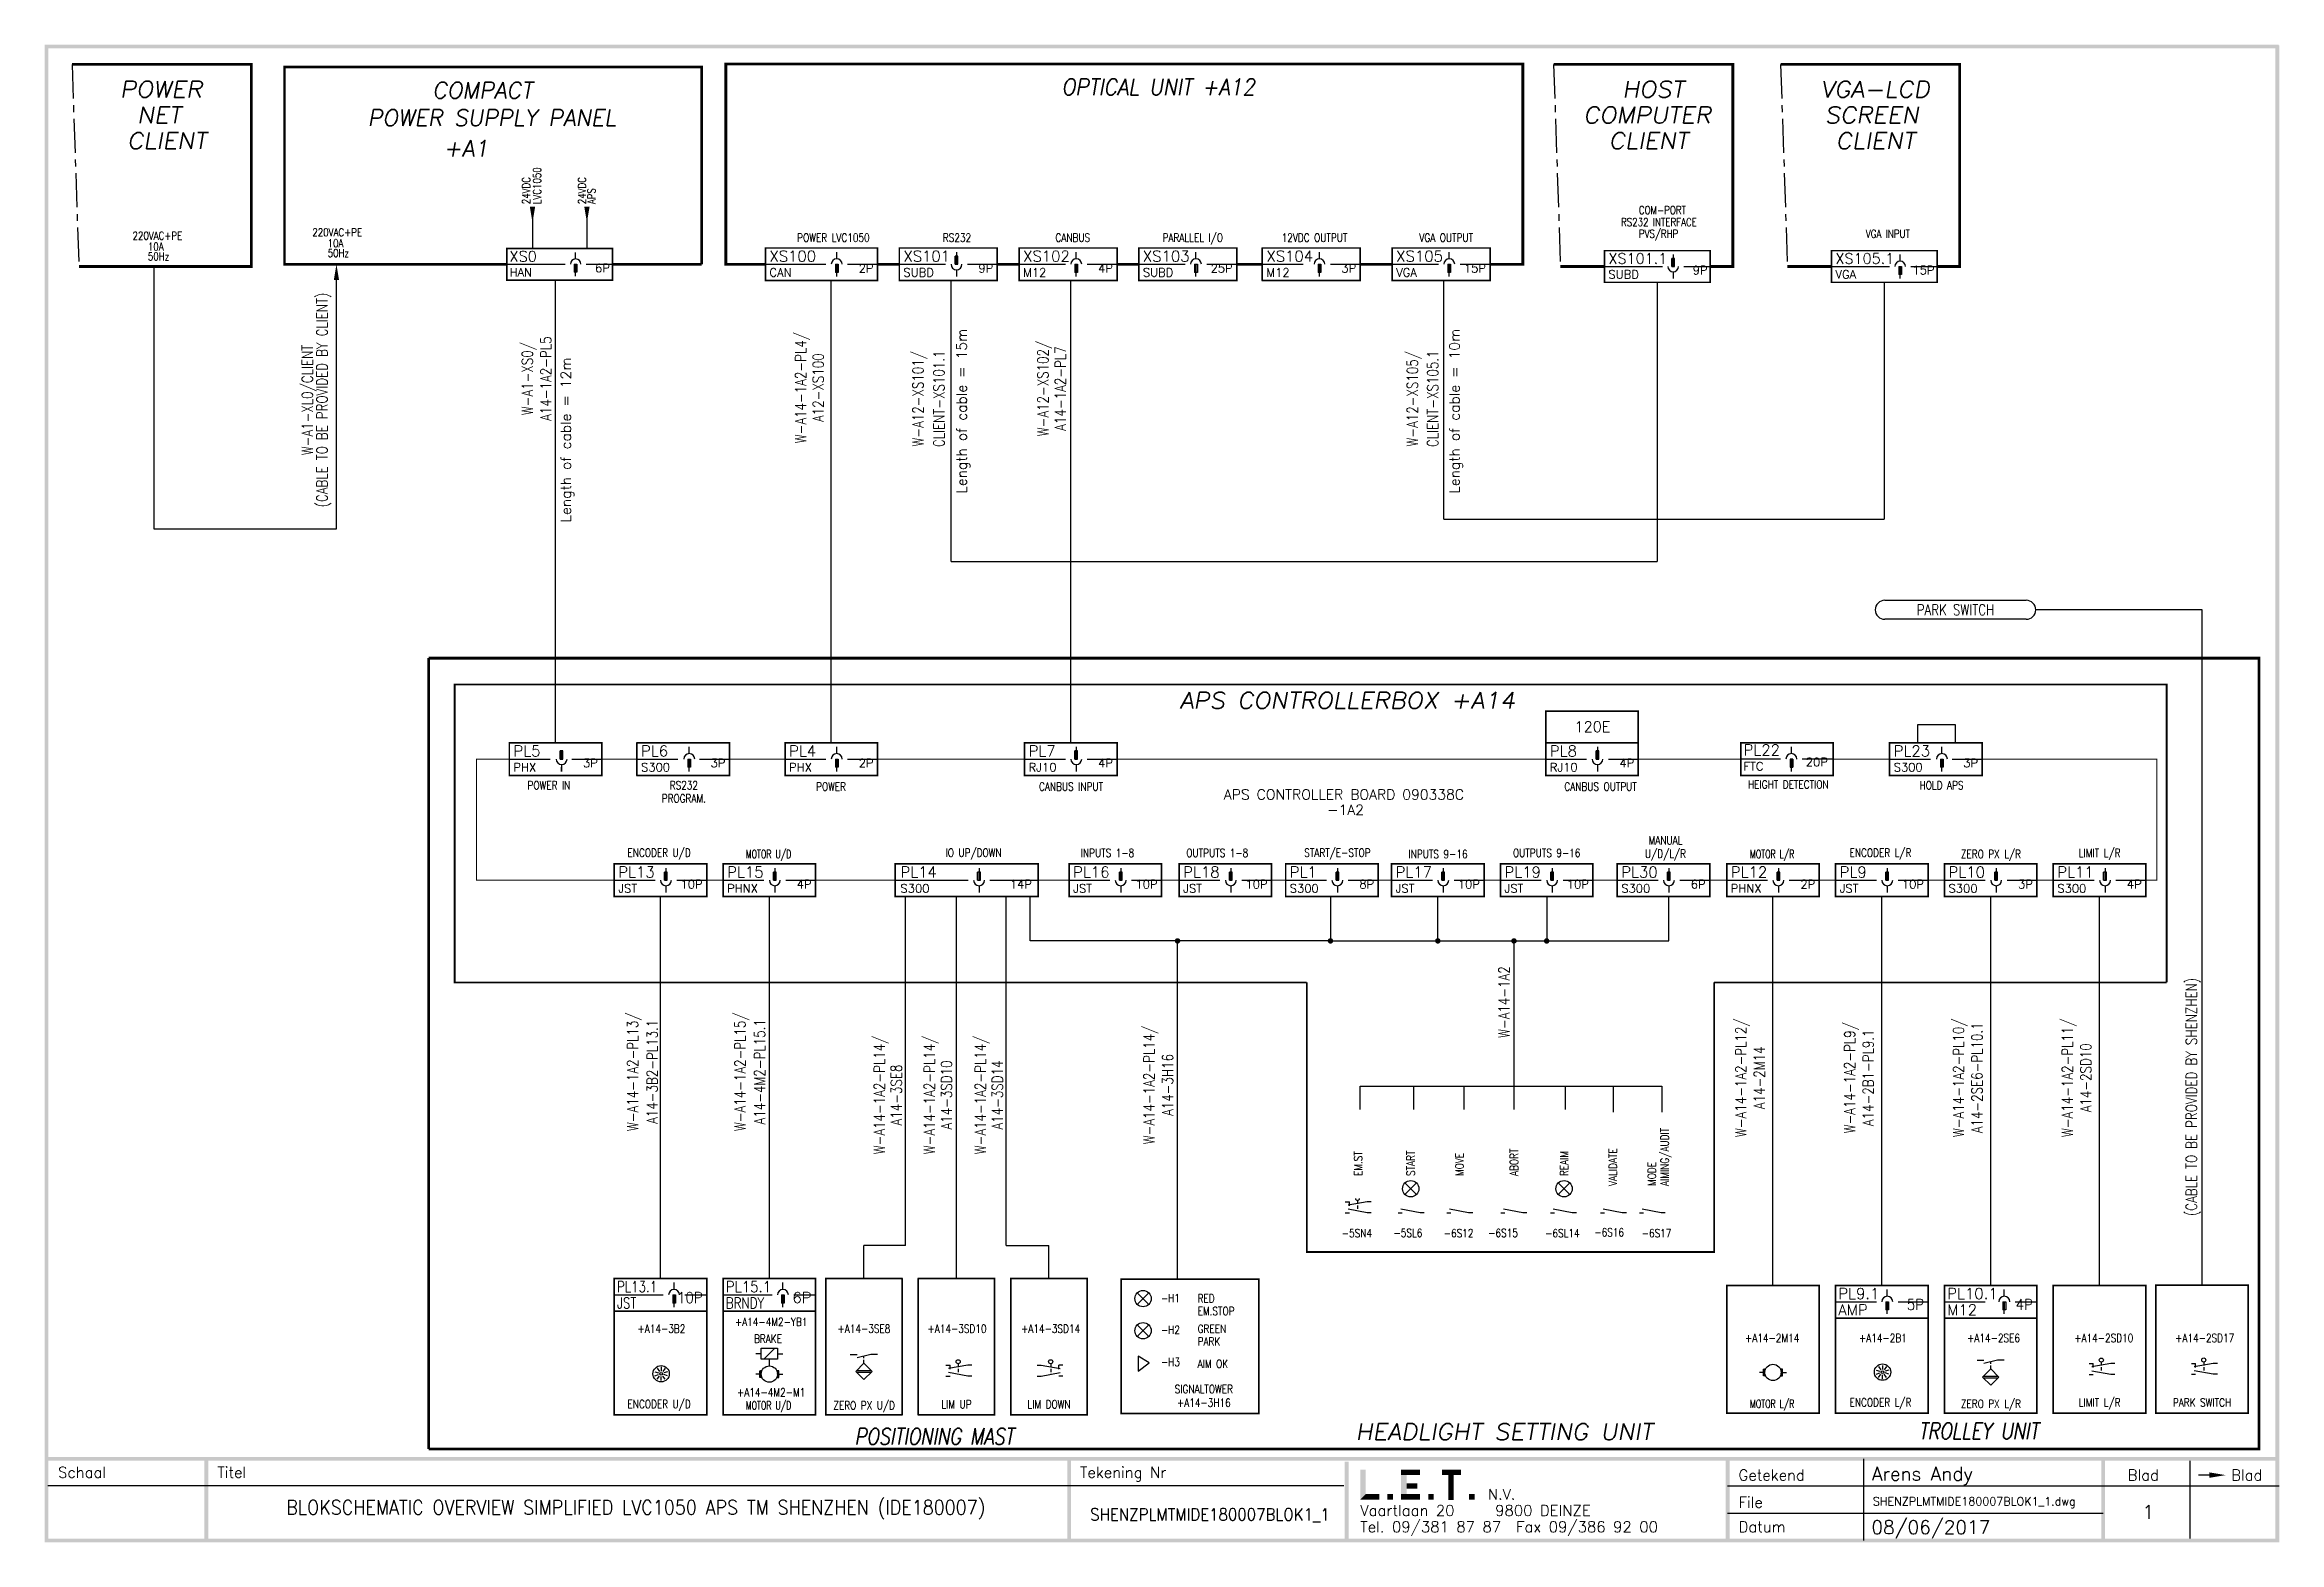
# Model space of a CAD drawing. Extents: x 0 to 411, y 0 to 275.
import ezdxf
from ezdxf.enums import TextEntityAlignment as Align

# ---------------------------------------------------------------- set-up
doc = ezdxf.new("R2010")
doc.units = 0
doc.header["$LTSCALE"] = 5
doc.header["$MEASUREMENT"] = 0
for name, pattern in [('CENTER', [2, 1.25, -0.25, 0.25, -0.25]), ('HIDDEN', [0.375, 0.25, -0.125]), ('HIDDEN2', [0.1875, 0.125, -0.0625])]:
    doc.linetypes.add(name, pattern=pattern)
doc.layers.get('0').update_dxf_attribs({"linetype": 'CONTINUOUS'})
for name, color, linetype in [('ASLIJN', 7, 'CENTER'), ('CONNECTORS', 1, 'CONTINUOUS'), ('KABELS', 5, 'CONTINUOUS'), ('SCHEMA', 7, 'CONTINUOUS'), ('STREEPL1', 7, 'HIDDEN2'), ('STREEPLIJN', 3, 'HIDDEN'), ('TEXT', 112, 'CONTINUOUS')]:
    doc.layers.add(name, color=color, linetype=linetype)
doc.styles.get("Standard").update_dxf_attribs({"font": 'simplex.shx'})

msp = doc.modelspace()

# ---------------------------------------------------------------- texts
for s, height, p in [('Schaal', 2, (2.45, 11.85)), ('Titel', 2, (31.7, 11.85)), ('Tekening Nr', 2, (190.2, 11.85)), ('Getekend', 2, (311.19, 11.35)), ('Arens Andy', 2.5, (335.68, 11.34)), ('Blad', 2, (382.69, 11.35)), ('Blad', 2, (401.69, 11.35)), ('File', 2, (311.19, 6.35)), ('Vaartlaan 20    9800 DEINZE', 2, (241.69, 4.85)), ('Tel. 09/381 87 87  Fax 09/386 92 00', 2, (241.69, 1.85)), ('Datum', 2, (311.19, 1.85))]:
    msp.add_text(s, height=height).set_placement(p)
at = {"width": 0.9}
for s, height, p in [('BLOKSCHEMATIC OVERVIEW SIMPLIFIED LVC1050 APS TM SHENZHEN (IDE180007)', 2.618, (108.59, 5.12)), ('SHENZPLMTMIDE180007BLOK1_1', 2.2384, (214.09, 4))]:
    msp.add_text(s, height=height, dxfattribs=at).set_placement(p, align=Align.CENTER)
msp.add_text('N.V.', height=1.944).set_placement((265.19, 7.85), (270.19, 7.85), align=Align.ALIGNED)
at = {"layer": 'CONNECTORS'}
for s, height, p in [('XS0', 1.941, (85.41, 235.33)), ('XS100', 2, (133.15, 235.34)), ('XS101', 2, (157.76, 235.34)), ('XS102', 2, (179.76, 235.34)), ('XS103', 2, (201.76, 235.34)), ('XS104', 2, (224.45, 235.34)), ('XS105', 2, (248.3, 235.34)), ('XS101.1', 1.941, (287.29, 234.93)), ('XS105.1', 1.941, (328.99, 234.93)), ('120E', 1.941, (281.07, 148.9)), ('PL5', 2, (86.11, 144.42)), ('PL6', 2, (109.56, 144.42)), ('PL4', 2, (136.76, 144.42)), ('PL7', 2, (180.76, 144.42)), ('PL8', 2, (276.52, 144.42)), ('PL22', 2, (312.11, 144.6)), ('PL23', 2, (339.7, 144.42)), ('PL13', 2, (105.38, 122.16)), ('PL15', 2, (125.38, 122.16)), ('PL14', 2, (157.22, 122.16)), ('PL16', 2, (188.94, 122.16)), ('PL18', 2, (209.16, 122.16)), ('PL1', 2, (228.74, 122.16)), ('PL17', 2, (248.19, 122.16)), ('PL19', 2, (268.19, 122.16)), ('PL30', 2, (289.65, 122.16)), ('PL12', 2, (309.77, 122.16)), ('PL9', 2, (329.77, 122.16)), ('PL10', 2, (349.77, 122.16)), ('PL11', 2, (369.77, 122.16)), ('PL9.1', 2, (329.52, 44.71)), ('PL10.1', 2, (349.52, 44.71))]:
    msp.add_text(s, height=height, dxfattribs=at).set_placement(p)
for s, width, p in [('PL13.1', 0.8, (105.13, 45.97)), ('PL15.1', 0.9, (125.13, 45.97))]:
    msp.add_text(s, height=2, dxfattribs=dict(at, width=width)).set_placement(p)
at = {"layer": 'KABELS', "width": 0.8}
for s, p in [('(CABLE TO BE PROVIDED BY CLIENT)', (51.08, 209.9)), ('W-A14-1A2-PL4/', (139.02, 212.17)), ('W-A1-XL0/CLIENT', (48.39, 209.9)), ('W-A1-XS0/', (88.8, 213.83)), ('A14-1A2-PL5', (92.07, 213.83)), ('A12-XS100', (142.1, 212.17)), ('W-A12-XS101/', (160.57, 210.13)), ('CLIENT-XS101.1', (164.28, 210.13)), ('W-A12-XS102/', (183.53, 212.01)), ('A14-1A2-PL7', (186.6, 212.01)), ('W-A12-XS105/', (251.42, 210.13)), ('CLIENT-XS105.1', (255.01, 210.13)), ('W-A14-1A2', (268.1, 99.26)), ('(CABLE TO BE PROVIDED BY SHENZHEN)', (394.54, 81.83)), ('W-A14-1A2-PL13/', (108.14, 86.46)), ('A14-3B2-PL13.1', (111.59, 86.46)), ('W-A14-1A2-PL15/', (127.89, 86.46)), ('A14-4M2-PL15.1', (131.34, 86.46)), ('W-A14-1A2-PL14/', (203.03, 84.04)), ('W-A14-1A2-PL12/', (311.75, 85.36)), ('W-A14-1A2-PL9/', (331.75, 85.36)), ('W-A14-1A2-PL10/', (351.75, 85.36)), ('A14-2SE6-PL10.1', (355, 85.36)), ('W-A14-1A2-PL11/', (371.75, 85.36)), ('W-A14-1A2-PL14/', (153.47, 82.2)), ('W-A14-1A2-PL14/', (162.68, 82.2)), ('W-A14-1A2-PL14/', (172.03, 82.2)), ('A14-2M14', (315, 85.36)), ('A14-2B1-PL9.1', (335, 85.36)), ('A14-2SD10', (375, 85.36)), ('A14-3SE8', (156.47, 82.2)), ('A14-3SD10', (165.68, 82.2)), ('A14-3SD14', (175.03, 82.2)), ('A14-3H16', (206.32, 84.04))]:
    msp.add_text(s, height=2, rotation=90, dxfattribs=at).set_placement(p, align=Align.MIDDLE)
msp.add_text('PARK SWITCH', height=2, dxfattribs=at).set_placement((351.05, 171.36), align=Align.MIDDLE)
at = {"layer": 'SCHEMA', "oblique": 10}
for s, width, p in [('POWER', 1.1, (28.96, 265.52)), ('OPTICAL UNIT +A12', 0.9, (222.34, 265.95)), ('HOST', 1.1, (301.16, 265.52)), ('VGA-LCD', 1.1, (346.32, 265.52)), ('NET', 1.1, (25.06, 260.78)), ('COMPUTER', 1.1, (306.15, 260.78)), ('SCREEN', 1.1, (344.29, 260.78)), ('CLIENT', 1.1, (29.72, 256.04)), ('CLIENT', 1.1, (301.92, 256.04)), ('CLIENT', 1.1, (343.62, 256.04)), ('APS CONTROLLERBOX +A14', 1.1, (270.16, 153.21)), ('POSITIONING MAST', 0.8, (178.03, 17.95)), ('HEADLIGHT SETTING UNIT', 1.1, (295.44, 18.81)), ('TROLLEY UNIT', 0.8, (366.3, 18.97))]:
    msp.add_text(s, height=3, dxfattribs=dict(at, width=width)).set_placement(p, align=Align.RIGHT)
for s, p in [('COMPACT', (89.6, 265.33)), ('POWER SUPPLY PANEL', (104.99, 260.26)), ('+A1', (81.51, 254.64))]:
    msp.add_text(s, height=3, dxfattribs=at).set_placement(p, align=Align.RIGHT)
at = {"layer": 'SCHEMA', "width": 0.8}
for s, height, p in [('24VDC', 1.456, (89.18, 245.88)), ('LVC1050', 1.456, (91.18, 245.88)), ('24VDC', 1.456, (99.43, 245.88)), ('APS', 1.456, (101.18, 245.88)), ('AIMING/AUDIT', 1.5, (298.38, 65.47)), ('EM.ST', 1.5, (242.07, 67.3)), ('START', 1.5, (251.71, 67.3)), ('MOVE', 1.5, (260.67, 67.3)), ('ABORT', 1.5, (270.7, 67.3)), ('REAIM', 1.5, (279.89, 67.3)), ('VALIDATE', 1.5, (288.86, 65.47)), ('MODE', 1.5, (296, 65.47))]:
    msp.add_text(s, height=height, rotation=90, dxfattribs=at).set_placement(p)
for s, height, p in [('RS232 INTERFACE', 1.4556, (289.61, 241.87)), ('COM-PORT', 1.456, (292.88, 244.07)), ('220VAC+PE', 1.456, (16.13, 239.37)), ('10A', 1.456, (18.95, 237.37)), ('220VAC+PE', 1.456, (49.17, 239.99)), ('10A', 1.456, (51.98, 237.99)), ('PVS/RHP', 1.456, (292.88, 239.73)), ('VGA INPUT', 1.456, (334.58, 239.73)), ('50Hz', 1.456, (18.95, 235.57)), ('50Hz', 1.456, (51.98, 236.18)), ('RED', 1.5, (211.81, 44.07)), ('EM.STOP', 1.5, (211.81, 41.75)), ('GREEN', 1.5, (211.81, 38.48)), ('PARK', 1.5, (211.81, 36.16)), ('AIM OK', 1.5, (211.81, 32.05))]:
    msp.add_text(s, height=height, dxfattribs=at).set_placement(p)
for s, p in [('POWER LVC1050', (151.56, 238.99)), ('RS232', (170.2, 238.99)), ('CANBUS', (192.07, 238.99)), ('PARALLEL I/O', (216.48, 238.99)), ('12VDC OUTPUT', (239.33, 238.99)), ('VGA OUTPUT', (262.42, 238.99)), ('POWER IN', (96.57, 138.36)), ('RS232', (120.02, 138.36)), ('POWER', (147.22, 138.12)), ('CANBUS INPUT', (194.44, 138.12)), ('CANBUS OUTPUT', (292.5, 138.12)), ('HOLD APS', (352.52, 138.36)), ('PROGRAM.', (121.48, 135.95))]:
    msp.add_text(s, height=1.5, dxfattribs=at).set_placement(p, align=Align.RIGHT)
at = {"layer": 'SCHEMA'}
for s, width, p in [('HEIGHT DETECTION', 0.8, (320.34, 138.51)), ('ENCODER U/D', 0.8, (112.88, 125.97)), ('MOTOR U/D', 0.7, (132.98, 125.72)), ('IO UP/DOWN', 0.8, (170.65, 125.97)), ('INPUTS 1-8', 0.8, (195.24, 125.93)), ('OUTPUTS 1-8', 0.8, (215.42, 125.93)), ('START/E-STOP', 0.8, (237.49, 125.97)), ('OUTPUTS 9-16', 0.8, (275.94, 125.93)), ('U/D/L/R', 0.8, (297.77, 125.79)), ('MANUAL', 0.8, (297.77, 128.23)), ('MOTOR L/R', 0.7, (317.37, 125.72)), ('ENCODER L/R', 0.8, (337.27, 125.97)), ('ZERO PX L/R', 0.8, (357.56, 125.72)), ('LIMIT L/R', 0.8, (377.53, 125.93)), ('INPUTS 9-16', 0.8, (255.98, 125.72)), ('-5SN4', 0.8, (241.08, 56.05)), ('-5SL6', 0.8, (250.45, 56.1)), ('-6S12', 0.8, (259.76, 56.05)), ('-6S15', 0.8, (267.92, 56.1)), ('-6SL14', 0.8, (278.83, 56.05)), ('-6S16', 0.8, (287.42, 56.21)), ('-6S17', 0.8, (296.13, 56.05)), ('-H1', 0.8, (206.81, 44.12)), ('+A14-4M2-YB1', 0.8, (133.46, 39.75)), ('+A14-3B2', 0.8, (113.3, 38.5)), ('BRAKE', 0.8, (132.88, 36.66)), ('+A14-3SE8', 0.8, (150.5, 38.5)), ('+A14-3SD10', 0.8, (167.6, 38.5)), ('+A14-3SD14', 0.8, (184.8, 38.5)), ('-H2', 0.8, (206.81, 38.3)), ('+A14-2M14', 0.8, (317.37, 36.79)), ('+A14-2B1', 0.8, (337.71, 36.79)), ('+A14-2SE6', 0.8, (358.04, 36.79)), ('+A14-2SD10', 0.8, (378.29, 36.79)), ('+A14-2SD17', 0.8, (396.83, 36.79)), ('-H3', 0.8, (206.81, 32.37)), ('SIGNALTOWER', 0.8, (212.95, 27.41)), ('ENCODER U/D', 0.8, (112.88, 24.66)), ('+A14-4M2-M1', 0.8, (133.46, 26.8)), ('MOTOR U/D', 0.7, (132.98, 24.41)), ('ZERO PX U/D', 0.8, (150.54, 24.41)), ('LIM UP', 0.8, (167.51, 24.62)), ('LIM DOWN', 0.8, (184.51, 24.62)), ('+A14-3H16', 0.8, (212.95, 24.9)), ('MOTOR L/R', 0.7, (317.37, 24.71)), ('ENCODER L/R', 0.8, (337.27, 24.96)), ('ZERO PX L/R', 0.8, (357.56, 24.71)), ('LIMIT L/R', 0.8, (377.53, 24.93)), ('PARK SWITCH', 0.8, (396.34, 24.94))]:
    msp.add_text(s, height=1.5, dxfattribs=dict(at, width=width)).set_placement(p, align=Align.CENTER)
for s, p in [('APS CONTROLLER BOARD 090338C', (238.69, 136.47)), ('-1A2', (239, 133.66))]:
    msp.add_text(s, height=1.875, dxfattribs=at).set_placement(p, align=Align.CENTER)
msp.add_text('1', height=2.5, dxfattribs=at).set_placement((386.44, 5.59), align=Align.MIDDLE)
at = {"layer": 'TEXT'}
for s, height, p in [('HAN', 1.553, (85.41, 232.61)), ('CAN', 1.553, (133.15, 232.57)), ('SUBD', 1.553, (157.76, 232.57)), ('M12', 1.553, (179.76, 232.57)), ('SUBD', 1.553, (201.76, 232.57)), ('M12', 1.553, (224.45, 232.57)), ('VGA', 1.553, (248.3, 232.57)), ('SUBD', 1.553, (287.29, 232.21)), ('VGA', 1.553, (328.99, 232.21)), ('PHX', 1.553, (86.11, 141.65)), ('S300', 1.553, (109.56, 141.65)), ('PHX', 1.553, (136.76, 141.65)), ('RJ10', 1.553, (180.76, 141.65)), ('RJ10', 1.553, (276.52, 141.65)), ('FTC', 1.553, (312.11, 141.82)), ('S300', 1.553, (339.7, 141.65)), ('JST', 1.553, (105.38, 119.38)), ('PHNX', 1.553, (125.38, 119.38)), ('S300', 1.553, (157.22, 119.38)), ('JST', 1.553, (188.94, 119.38)), ('JST', 1.553, (209.16, 119.38)), ('S300', 1.553, (228.74, 119.38)), ('JST', 1.553, (248.19, 119.38)), ('JST', 1.553, (268.19, 119.38)), ('S300', 1.553, (289.65, 119.38)), ('PHNX', 1.553, (309.77, 119.38)), ('JST', 1.553, (329.77, 119.38)), ('S300', 1.553, (349.77, 119.38)), ('S300', 1.553, (369.77, 119.38)), ('AMP', 2, (329.52, 41.71)), ('M12', 2, (349.52, 41.71))]:
    msp.add_text(s, height=height, dxfattribs=at).set_placement(p)
for s, height, p in [('6P', 1.553, (103.84, 233.39)), ('2P', 1.553, (152.26, 233.34)), ('9P', 1.553, (174.26, 233.34)), ('4P', 1.553, (196.26, 233.34)), ('25P', 1.553, (218.26, 233.34)), ('3P', 1.553, (240.95, 233.34)), ('15P', 1.553, (264.8, 233.34)), ('9P', 1.553, (305.49, 232.99)), ('15P', 1.553, (347.19, 232.99)), ('3P', 1.553, (101.61, 142.42)), ('3P', 1.553, (125.06, 142.42)), ('2P', 1.553, (152.26, 142.42)), ('4P', 1.553, (196.26, 142.42)), ('4P', 1.553, (292.02, 142.42)), ('20P', 1.553, (327.61, 142.6)), ('3P', 1.553, (355.2, 142.42)), ('10P', 1.553, (120.88, 120.16)), ('4P', 1.553, (140.88, 120.16)), ('14P', 1.553, (181.37, 120.16)), ('10P', 1.553, (204.44, 120.16)), ('10P', 1.553, (224.66, 120.16)), ('8P', 1.553, (244.24, 120.16)), ('10P', 1.553, (263.69, 120.16)), ('10P', 1.553, (283.69, 120.16)), ('6P', 1.553, (305.15, 120.16)), ('2P', 1.553, (325.27, 120.16)), ('10P', 1.553, (345.27, 120.16)), ('3P', 1.553, (365.27, 120.16)), ('4P', 1.553, (385.27, 120.16)), ('6P', 2, (140.88, 43.97))]:
    msp.add_text(s, height=height, dxfattribs=at).set_placement(p, align=Align.RIGHT)
for s, p in [('Length of cable = 15m', (169.4, 192.69)), ('Length of cable = 10m', (259.94, 192.69)), ('Length of cable = 12m', (96.67, 187.41))]:
    msp.add_text(s, height=1.875, rotation=90, dxfattribs=at).set_placement(p)
at = {"layer": 'TEXT', "width": 0.9}
for s, p in [('10P', (120.88, 43.97)), ('5P', (345.27, 42.71)), ('4P', (365.27, 42.71))]:
    msp.add_text(s, height=2, dxfattribs=at).set_placement(p, align=Align.RIGHT)
at = {"layer": 'TEXT', "width": 0.8}
for s, p in [('JST', (105.13, 42.97)), ('BRNDY', (125.13, 42.97))]:
    msp.add_text(s, height=2, dxfattribs=at).set_placement(p)

# ---------------------------------------------------------------- blocks, each defined once
blk = doc.blocks.new('REVDATE')
at = {"color": 0, "flags": 8}
for tag, p in [('VANDENDRIESSCHE_R.', (1.51, 0.75)), ('FNAME', (1.76, -4)), ('REVDATE', (1.51, -8.75))]:
    blk.add_attdef(tag, p, '', height=2.5, dxfattribs=at)

# ---------------------------------------------------------------- hatches: boundary and pattern name
at = {"layer": 'SCHEMA'}
h = msp.add_hatch(dxfattribs=at)
h.set_pattern_fill('ANSI37', color=256, scale=0.5, style=0)
h.set_pattern_definition([(45, (158.629745, 53.157136), (-0.04419415, 0.04419415), []), (135, (158.629745, 53.157136), (-0.04419415, -0.04419415), [])])
h.paths.add_polyline_path([(134.88, 31.53), (134.49, 31.53, -0.107859), (134.63, 30.91, -0.107859), (134.49, 30.28), (134.88, 30.28)])
h.paths.add_polyline_path([(131.77, 30.28, -0.107859), (131.63, 30.91, -0.107859), (131.77, 31.53), (131.38, 31.53), (131.38, 30.28)])
h = msp.add_hatch(dxfattribs=at)
h.set_pattern_fill('ANSI37', color=256, scale=0.5, style=0)
h.set_pattern_definition([(45, (343.022537, 53.458695), (-0.04419415, 0.04419415), []), (135, (343.022537, 53.458695), (-0.04419415, -0.04419415), [])])
h.paths.add_polyline_path([(319.27, 31.83), (318.89, 31.83, -0.107859), (319.02, 31.21, -0.107859), (318.89, 30.58), (319.27, 30.58)])
h.paths.add_polyline_path([(316.16, 30.58, -0.107859), (316.02, 31.21, -0.107859), (316.16, 31.83), (315.77, 31.83), (315.77, 30.58)])

# ---------------------------------------------------------------- linework, layer by layer
for p, q in [((97.29, 234.85), (97.78, 234.85)), ((97.29, 234.85), (97.29, 233.39)), ((97.54, 235.82), (97.54, 237.03)), ((97.54, 234.85), (97.54, 233.39)), ((97.78, 234.85), (97.78, 233.39)), ((145.26, 234.84), (145.26, 233.34)), ((145.26, 234.84), (145.76, 234.84)), ((145.51, 235.84), (145.51, 237.09)), ((145.51, 234.84), (145.51, 233.34)), ((145.76, 234.84), (145.76, 233.34)), ((167.76, 236.34), (167.26, 236.34)), ((167.26, 234.84), (167.26, 236.34)), ((167.26, 234.84), (167.76, 234.84)), ((167.51, 237.09), (167.51, 236.34)), ((167.51, 234.84), (167.51, 236.34)), ((167.76, 234.84), (167.76, 236.34)), ((189.26, 234.84), (189.26, 233.34)), ((189.26, 234.84), (189.76, 234.84)), ((189.51, 235.84), (189.51, 237.09)), ((189.51, 234.84), (189.51, 233.34)), ((189.76, 234.84), (189.76, 233.34)), ((211.26, 234.84), (211.76, 234.84)), ((211.26, 234.84), (211.26, 233.34)), ((211.51, 235.84), (211.51, 237.09)), ((211.51, 234.84), (211.51, 233.34)), ((211.76, 234.84), (211.76, 233.34)), ((233.95, 234.84), (234.45, 234.84)), ((233.95, 234.84), (233.95, 233.34)), ((234.2, 235.84), (234.2, 237.09)), ((234.2, 234.84), (234.2, 233.34)), ((234.45, 234.84), (234.45, 233.34)), ((257.8, 234.84), (257.8, 233.34)), ((257.8, 234.84), (258.3, 234.84)), ((258.05, 235.84), (258.05, 237.09)), ((258.05, 234.84), (258.05, 233.34)), ((258.3, 234.84), (258.3, 233.34)), ((298.94, 234.44), (298.94, 235.9)), ((299.42, 235.9), (298.94, 235.9)), ((298.94, 234.44), (299.42, 234.44)), ((299.18, 236.62), (299.18, 235.9)), ((299.18, 234.44), (299.18, 235.9)), ((299.42, 234.44), (299.42, 235.9)), ((340.64, 234.44), (340.64, 232.99)), ((340.64, 234.44), (341.12, 234.44)), ((340.88, 235.41), (340.88, 236.62)), ((340.88, 234.44), (340.88, 232.99)), ((341.12, 234.44), (341.12, 232.99)), ((93.86, 146.92), (93.86, 231.93)), ((97.78, 233.39), (97.29, 233.39)), ((97.54, 232.66), (97.54, 233.39)), ((145.76, 233.34), (145.26, 233.34)), ((145.51, 232.59), (145.51, 233.34)), ((167.51, 233.84), (167.51, 232.59)), ((189.76, 233.34), (189.26, 233.34)), ((189.51, 232.59), (189.51, 233.34)), ((211.76, 233.34), (211.26, 233.34)), ((211.51, 232.59), (211.51, 233.34)), ((234.45, 233.34), (233.95, 233.34)), ((234.2, 232.59), (234.2, 233.34)), ((258.3, 233.34), (257.8, 233.34)), ((258.05, 232.59), (258.05, 233.34)), ((296.27, 231.53), (296.27, 180.25)), ((299.18, 233.47), (299.18, 232.26)), ((337.97, 231.53), (337.97, 187.99)), ((341.12, 232.99), (340.64, 232.99)), ((340.88, 232.26), (340.88, 232.99)), ((94.71, 143.92), (94.71, 145.42)), ((95.21, 145.42), (94.71, 145.42)), ((94.71, 143.92), (95.21, 143.92)), ((94.96, 143.92), (94.96, 145.42)), ((95.21, 143.92), (95.21, 145.42)), ((118.16, 143.92), (118.16, 142.42)), ((118.16, 143.92), (118.66, 143.92)), ((118.41, 144.92), (118.41, 146.17)), ((118.41, 143.92), (118.41, 142.42)), ((118.66, 143.92), (118.66, 142.42)), ((145.26, 143.92), (145.26, 142.42)), ((145.26, 143.92), (145.76, 143.92)), ((145.51, 144.92), (145.51, 146.17)), ((145.51, 143.92), (145.51, 142.42)), ((145.76, 143.92), (145.76, 142.42)), ((189.76, 145.42), (189.26, 145.42)), ((189.26, 143.92), (189.26, 145.42)), ((189.26, 143.92), (189.76, 143.92)), ((189.51, 146.17), (189.51, 145.42)), ((189.51, 143.92), (189.51, 145.42)), ((189.76, 143.92), (189.76, 145.42)), ((285.52, 145.42), (285.02, 145.42)), ((285.02, 143.92), (285.02, 145.42)), ((285.02, 143.92), (285.52, 143.92)), ((285.27, 146.17), (285.27, 145.42)), ((285.27, 143.92), (285.27, 145.42)), ((285.52, 143.92), (285.52, 145.42)), ((320.65, 143.92), (320.65, 142.42)), ((321.15, 143.92), (320.65, 143.92)), ((320.9, 144.92), (320.9, 146.17)), ((320.9, 143.92), (320.9, 142.42)), ((321.15, 143.92), (321.15, 142.42)), ((348.3, 143.92), (348.3, 142.42)), ((348.3, 143.92), (348.8, 143.92)), ((348.55, 144.92), (348.55, 146.17)), ((348.55, 143.92), (348.55, 142.42)), ((348.8, 143.92), (348.8, 142.42)), ((94.96, 142.92), (94.96, 141.67)), ((94.96, 141.67), (94.96, 142.42)), ((118.66, 142.42), (118.16, 142.42)), ((118.41, 141.67), (118.41, 142.42)), ((145.76, 142.42), (145.26, 142.42)), ((145.51, 141.67), (145.51, 142.42)), ((189.51, 142.92), (189.51, 141.67)), ((285.27, 142.92), (285.27, 141.67)), ((320.65, 142.42), (321.15, 142.42)), ((320.9, 141.67), (320.9, 142.42)), ((348.8, 142.42), (348.3, 142.42)), ((348.55, 141.67), (348.55, 142.42)), ((114.13, 123.91), (114.13, 123.16)), ((134.13, 123.91), (134.13, 123.16)), ((171.65, 123.91), (171.65, 123.16)), ((197.69, 123.91), (197.69, 123.16)), ((217.91, 123.91), (217.91, 123.16)), ((237.49, 123.91), (237.49, 123.16)), ((256.94, 123.91), (256.94, 123.16)), ((276.94, 123.91), (276.94, 123.16)), ((298.4, 123.91), (298.4, 123.16)), ((318.52, 123.91), (318.52, 123.16)), ((338.52, 123.91), (338.52, 123.16)), ((358.52, 123.91), (358.52, 123.16)), ((378.52, 123.91), (378.52, 123.16)), ((113.88, 121.66), (113.88, 123.16)), ((114.38, 123.16), (113.88, 123.16)), ((113.88, 121.66), (114.38, 121.66)), ((114.13, 121.66), (114.13, 123.16)), ((114.13, 120.66), (114.13, 119.41)), ((114.38, 121.66), (114.38, 123.16)), ((133.88, 121.66), (133.88, 123.16)), ((134.38, 123.16), (133.88, 123.16)), ((133.88, 121.66), (134.38, 121.66)), ((134.13, 121.66), (134.13, 123.16)), ((134.13, 120.66), (134.13, 119.41)), ((134.38, 121.66), (134.38, 123.16)), ((171.4, 121.66), (171.4, 123.16)), ((171.9, 123.16), (171.4, 123.16)), ((171.4, 121.66), (171.9, 121.66)), ((171.65, 121.66), (171.65, 123.16)), ((171.65, 120.66), (171.65, 119.41)), ((171.9, 121.66), (171.9, 123.16)), ((197.94, 123.16), (197.44, 123.16)), ((197.44, 121.66), (197.44, 123.16)), ((197.44, 121.66), (197.94, 121.66)), ((197.69, 121.66), (197.69, 123.16)), ((197.69, 120.66), (197.69, 119.41)), ((197.94, 121.66), (197.94, 123.16)), ((217.66, 121.66), (217.66, 123.16)), ((218.16, 123.16), (217.66, 123.16)), ((217.66, 121.66), (218.16, 121.66)), ((217.91, 121.66), (217.91, 123.16)), ((217.91, 120.66), (217.91, 119.41)), ((218.16, 121.66), (218.16, 123.16)), ((237.74, 123.16), (237.24, 123.16)), ((237.24, 121.66), (237.24, 123.16)), ((237.24, 121.66), (237.74, 121.66)), ((237.49, 121.66), (237.49, 123.16)), ((237.49, 120.66), (237.49, 119.41)), ((237.74, 121.66), (237.74, 123.16)), ((256.69, 121.66), (256.69, 123.16)), ((257.19, 123.16), (256.69, 123.16)), ((256.69, 121.66), (257.19, 121.66)), ((256.94, 121.66), (256.94, 123.16)), ((256.94, 120.66), (256.94, 119.41)), ((257.19, 121.66), (257.19, 123.16)), ((276.69, 121.66), (276.69, 123.16)), ((277.19, 123.16), (276.69, 123.16)), ((276.69, 121.66), (277.19, 121.66)), ((276.94, 121.66), (276.94, 123.16)), ((276.94, 120.66), (276.94, 119.41)), ((277.19, 121.66), (277.19, 123.16)), ((298.15, 121.66), (298.15, 123.16)), ((298.65, 123.16), (298.15, 123.16)), ((298.15, 121.66), (298.65, 121.66)), ((298.4, 121.66), (298.4, 123.16)), ((298.4, 120.66), (298.4, 119.41)), ((298.65, 121.66), (298.65, 123.16)), ((318.77, 123.16), (318.27, 123.16)), ((318.27, 121.66), (318.27, 123.16)), ((318.27, 121.66), (318.77, 121.66)), ((318.52, 121.66), (318.52, 123.16)), ((318.52, 120.66), (318.52, 119.41)), ((318.77, 121.66), (318.77, 123.16)), ((338.77, 123.16), (338.27, 123.16)), ((338.27, 121.66), (338.27, 123.16)), ((338.27, 121.66), (338.77, 121.66)), ((338.52, 121.66), (338.52, 123.16)), ((338.52, 120.66), (338.52, 119.41)), ((338.77, 121.66), (338.77, 123.16)), ((358.27, 121.66), (358.27, 123.16)), ((358.77, 123.16), (358.27, 123.16)), ((358.27, 121.66), (358.77, 121.66)), ((358.52, 121.66), (358.52, 123.16)), ((358.52, 120.66), (358.52, 119.41)), ((358.77, 121.66), (358.77, 123.16)), ((378.27, 121.66), (378.27, 123.16)), ((378.77, 123.16), (378.27, 123.16)), ((378.27, 121.66), (378.77, 121.66)), ((378.52, 121.66), (378.52, 123.16)), ((378.52, 120.66), (378.52, 119.41)), ((378.77, 121.66), (378.77, 123.16)), ((236.22, 118.66), (236.22, 110.51)), ((275.94, 118.66), (275.94, 110.51)), ((236.22, 110.51), (298.4, 110.51)), ((269.93, 110.51), (269.93, 83.82)), ((252.03, 66.04), (249.91, 63.92)), ((249.91, 66.04), (252.03, 63.92)), ((280.2, 66.04), (278.08, 63.92)), ((278.08, 66.04), (280.2, 63.92)), ((115.38, 45.47), (115.38, 43.97)), ((115.38, 45.47), (115.88, 45.47)), ((115.63, 46.47), (115.63, 47.72)), ((115.63, 45.47), (115.63, 43.97)), ((115.88, 45.47), (115.88, 43.97)), ((135.38, 45.47), (135.88, 45.47)), ((135.38, 45.47), (135.38, 43.97)), ((135.63, 46.47), (135.63, 47.72)), ((135.63, 45.47), (135.63, 43.97)), ((135.88, 45.47), (135.88, 43.97)), ((200.72, 45.85), (202.84, 43.72)), ((202.84, 45.85), (200.72, 43.72)), ((338.52, 45.21), (338.52, 46.46)), ((360.02, 45.21), (360.02, 46.46)), ((115.88, 43.97), (115.38, 43.97)), ((115.63, 43.22), (115.63, 43.97)), ((135.88, 43.97), (135.38, 43.97)), ((135.63, 43.22), (135.63, 43.97)), ((338.27, 44.21), (338.77, 44.21)), ((338.27, 44.21), (338.27, 42.71)), ((338.77, 42.71), (338.27, 42.71)), ((338.52, 44.21), (338.52, 42.71)), ((338.52, 41.96), (338.52, 42.71)), ((338.77, 44.21), (338.77, 42.71)), ((359.77, 44.21), (360.27, 44.21)), ((359.77, 44.21), (359.77, 42.71)), ((360.27, 42.71), (359.77, 42.71)), ((360.02, 44.21), (360.02, 42.71)), ((360.02, 41.96), (360.02, 42.71)), ((360.27, 44.21), (360.27, 42.71)), ((202.84, 39.95), (200.72, 37.83)), ((200.72, 39.95), (202.84, 37.83)), ((334.19, 0.35), (334.19, 15.35)), ((394.18, 0.7), (394.18, 15)), ((238.7, 10.35), (0.6, 10.35)), ((309.19, 10.35), (410.54, 10.35)), ((309.19, 5.35), (378.19, 5.35))]:
    msp.add_line(p, q)
at = {"color": 0, "linetype": 'BYBLOCK'}
msp.add_line((397.68, 12.35), (395.68, 12.35), dxfattribs=at)
for points, const_width in [([(132.4, 234.84), (125.13, 234.84), (125.13, 271.66), (271.56, 271.66), (271.56, 234.84), (265.55, 234.84)], 0.5), ([(104.33, 234.85), (104.33, 237.76), (84.92, 237.76), (84.92, 231.93), (104.33, 231.93), (104.33, 234.85)], 0.291), ([(201.01, 234.84), (197.01, 234.84)], 0.5), ([(223.7, 234.84), (219.01, 234.84)], 0.5), ([(247.55, 234.84), (241.7, 234.84)], 0.5), ([(305.97, 234.44), (305.97, 237.35), (286.56, 237.35), (286.56, 231.53), (305.97, 231.53), (305.97, 237.35)], 0.291), ([(347.67, 234.44), (347.67, 237.35), (328.26, 237.35), (328.26, 231.53), (347.67, 231.53), (347.67, 237.35)], 0.291), ([(292.77, 149.84), (292.77, 152.75), (275.77, 152.75), (275.77, 146.92), (292.77, 146.92), (292.77, 149.84)], 0.291), ([(104.63, 121.66), (79.31, 121.66), (79.31, 143.92), (85.36, 143.92)], 0.2), ([(102.36, 143.92), (108.81, 143.92)], 0.2), ([(125.81, 143.92), (136.01, 143.92)], 0.2), ([(153.01, 143.92), (180.01, 143.92)], 0.2), ([(197.01, 143.92), (275.77, 143.92)], 0.2), ([(292.77, 143.92), (311.59, 143.92)], 0.2), ([(328.59, 143.92), (338.95, 143.92)], 0.2), ([(355.95, 143.92), (388.03, 143.92), (388.03, 121.66), (386.02, 121.66)], 0.2), ([(124.63, 121.66), (121.63, 121.66)], 0.2), ([(156.22, 121.66), (141.63, 121.66)], 0.2), ([(188.19, 121.66), (182.52, 121.66)], 0.2), ([(208.41, 121.66), (205.19, 121.66)], 0.2), ([(227.99, 121.66), (225.41, 121.66)], 0.2), ([(247.44, 121.66), (244.99, 121.66)], 0.2), ([(267.44, 121.66), (264.44, 121.66)], 0.2), ([(329.02, 121.66), (326.02, 121.66)], 0.2), ([(349.02, 121.66), (346.02, 121.66)], 0.2), ([(369.02, 121.66), (366.02, 121.66)], 0.2)]:
    msp.add_lwpolyline(points, dxfattribs=dict(const_width=const_width))
at = {"const_width": 0.5}
for points in [[(255.69, 110.51, 1), (256.19, 110.51, 1)], [(269.68, 110.51, 1), (270.18, 110.51, 1)], [(275.69, 110.51, 1), (276.19, 110.51, 1)]]:
    msp.add_lwpolyline(points, format="xyb", close=True, dxfattribs=at)
for centre, radius, start, end in [((97.54, 234.85), 0.97, 360, 180), ((145.51, 234.84), 1, 0, 180), ((167.51, 234.84), 1, 180, 0), ((189.51, 234.84), 1, 0, 180), ((211.51, 234.84), 1, 0, 180), ((234.2, 234.84), 1, 0, 180), ((258.05, 234.84), 1, 0, 180), ((299.18, 234.44), 0.97, 180, 0), ((340.88, 234.44), 0.97, 360, 180), ((94.96, 143.92), 1, 180, 0), ((118.41, 143.92), 1, 0, 180), ((145.51, 143.92), 1, 0, 180), ((189.51, 143.92), 1, 180, 0), ((285.27, 143.92), 1, 180, 0), ((320.9, 143.92), 1, 0, 180), ((348.55, 143.92), 1, 0, 180), ((114.13, 121.66), 1, 180, 0), ((134.13, 121.66), 1, 180, 0), ((171.65, 121.66), 1, 180, 0), ((197.69, 121.66), 1, 180, 0), ((217.91, 121.66), 1, 180, 0), ((237.49, 121.66), 1, 180, 0), ((256.94, 121.66), 1, 180, 0), ((276.94, 121.66), 1, 180, 0), ((298.4, 121.66), 1, 180, 0), ((318.52, 121.66), 1, 180, 0), ((338.52, 121.66), 1, 180, 0), ((358.52, 121.66), 1, 180, 0), ((378.52, 121.66), 1, 180, 0), ((115.63, 45.47), 1, 0, 180), ((135.63, 45.47), 1, 0, 180), ((338.52, 44.21), 1, 0, 180), ((360.02, 44.21), 1, 0, 180)]:
    msp.add_arc(centre, radius, start, end)
at = {"color": 0, "linetype": 'BYBLOCK'}
msp.add_solid([(397.68, 12.85), (397.68, 11.85), (400.68, 12.35)], dxfattribs=at)
for points in [[(0.69, 274.5), (-0.01, 275.2), (0.69, 0.35), (-0.01, 0.35)], [(410.44, 274.5), (410.44, 275.2), (0.69, 274.5), (-0.01, 275.2)], [(409.84, 0.7), (410.54, 0), (409.84, 275.1), (410.54, 275.1)], [(0.59, 15.7), (0.59, 15), (410.19, 15.7), (410.19, 15)], [(29.35, 0.41), (30.05, 0.41), (29.35, 15.35), (30.05, 15.35)], [(187.85, 0.38), (188.55, 0.38), (187.85, 15.35), (188.55, 15.35)], [(238.84, 0.35), (239.54, 0.35), (238.84, 14.85), (239.54, 14.85)], [(242.69, 13.35), (241.69, 13.35), (242.69, 8.85), (241.69, 7.85)], [(250.19, 12.35), (249.19, 13.35), (250.19, 8.85), (249.19, 7.85)], [(252.69, 12.35), (252.69, 13.35), (249.19, 12.35), (249.19, 13.35)], [(256.69, 13.35), (256.69, 12.35), (260.19, 13.35), (260.19, 12.35)], [(258.87, 12.81), (257.87, 12.81), (258.87, 7.77), (257.87, 7.77)], [(308.84, 0.35), (309.54, 0.35), (308.84, 15.35), (309.54, 15.35)], [(377.84, 0.35), (378.54, 0.35), (377.84, 15.35), (378.54, 15.35)], [(242.69, 8.85), (241.69, 7.85), (245.19, 8.85), (245.19, 7.85)], [(246.69, 8.85), (246.69, 7.85), (247.69, 8.85), (247.69, 7.85)], [(249.19, 8.85), (249.19, 7.85), (252.69, 8.85), (252.69, 7.85)], [(250.19, 10.85), (250.19, 9.85), (252.19, 10.85), (252.19, 9.85)], [(254.19, 8.85), (254.19, 7.85), (255.19, 8.85), (255.19, 7.85)], [(261.69, 8.85), (261.69, 7.85), (262.69, 8.85), (262.69, 7.85)], [(0, 0.7), (0, 0), (409.84, 0.7), (410.54, 0)]]:
    msp.add_trace(points)
at = {"layer": 'ASLIJN'}
for p, q in [((5.02, 271.57), (6.27, 234.44)), ((277.22, 271.57), (278.47, 234.44)), ((318.92, 271.57), (320.17, 234.44))]:
    msp.add_line(p, q, dxfattribs=at)
at = {"layer": 'SCHEMA'}
for p, q in [((89.61, 245.2), (89.61, 237.76)), ((99.61, 245.2), (99.61, 237.76)), ((20.02, 234.44), (20.02, 186.24)), ((84.92, 234.85), (95.6, 234.85)), ((99.48, 234.85), (104.33, 234.85)), ((132.4, 237.84), (153.01, 237.84)), ((132.4, 231.84), (132.4, 237.84)), ((132.4, 234.84), (143.51, 234.84)), ((147.51, 234.84), (153.01, 234.84)), ((153.01, 237.84), (153.01, 231.84)), ((157.01, 237.84), (175.01, 237.84)), ((157.01, 231.84), (157.01, 237.84)), ((157.01, 234.84), (165.51, 234.84)), ((169.51, 234.84), (175.01, 234.84)), ((175.01, 237.84), (175.01, 231.84)), ((179.01, 237.84), (197.01, 237.84)), ((179.01, 231.84), (179.01, 237.84)), ((179.01, 234.84), (187.51, 234.84)), ((191.51, 234.84), (197.01, 234.84)), ((197.01, 237.84), (197.01, 231.84)), ((201.01, 237.84), (219.01, 237.84)), ((201.01, 231.84), (201.01, 237.84)), ((201.01, 234.84), (209.51, 234.84)), ((213.51, 234.84), (219.01, 234.84)), ((219.01, 237.84), (219.01, 231.84)), ((223.7, 237.84), (241.7, 237.84)), ((223.7, 231.84), (223.7, 237.84)), ((223.7, 234.84), (231.2, 234.84)), ((236.2, 234.84), (241.7, 234.84)), ((241.7, 237.84), (241.7, 231.84)), ((247.55, 237.84), (265.55, 237.84)), ((247.55, 231.84), (247.55, 237.84)), ((247.55, 234.84), (256.05, 234.84)), ((260.05, 234.84), (265.55, 234.84)), ((265.55, 237.84), (265.55, 231.84)), ((286.56, 234.44), (297.24, 234.44)), ((301.12, 234.44), (305.97, 234.44)), ((328.26, 234.44), (338.94, 234.44)), ((342.82, 234.44), (347.67, 234.44)), ((53.59, 186.24), (53.59, 231.93)), ((153.01, 231.84), (132.4, 231.84)), ((144.51, 146.92), (144.51, 231.84)), ((175.01, 231.84), (157.01, 231.84)), ((166.51, 180.25), (166.51, 231.84)), ((197.01, 231.84), (179.01, 231.84)), ((188.51, 146.92), (188.51, 231.84)), ((219.01, 231.84), (201.01, 231.84)), ((241.7, 231.84), (223.7, 231.84)), ((265.55, 231.84), (247.55, 231.84)), ((257.05, 187.99), (257.05, 231.84)), ((20.02, 186.24), (53.59, 186.24)), ((257.05, 187.99), (337.97, 187.99)), ((166.51, 180.25), (296.27, 180.25)), ((338.05, 173.11), (364.05, 173.11)), ((364.05, 169.61), (338.05, 169.61)), ((396.34, 171.36), (365.8, 171.36)), ((396.34, 47.23), (396.34, 171.36)), ((351.05, 150.2), (344.05, 150.2)), ((344.05, 150.2), (344.05, 146.92)), ((351.05, 146.92), (351.05, 150.2)), ((85.36, 146.92), (102.36, 146.92)), ((85.36, 140.92), (85.36, 146.92)), ((85.36, 143.92), (92.86, 143.92)), ((96.86, 143.92), (102.36, 143.92)), ((102.36, 146.92), (102.36, 140.92)), ((108.81, 146.92), (125.81, 146.92)), ((108.81, 140.92), (108.81, 146.92)), ((108.81, 143.92), (116.31, 143.92)), ((120.31, 143.92), (125.81, 143.92)), ((125.81, 146.92), (125.81, 140.92)), ((136.01, 146.92), (153.01, 146.92)), ((136.01, 140.92), (136.01, 146.92)), ((136.01, 143.92), (143.51, 143.92)), ((147.51, 143.92), (153.01, 143.92)), ((153.01, 146.92), (153.01, 140.92)), ((180.01, 146.92), (197.01, 146.92)), ((180.01, 140.92), (180.01, 146.92)), ((180.01, 143.92), (187.51, 143.92)), ((191.51, 143.92), (197.01, 143.92)), ((197.01, 146.92), (197.01, 140.92)), ((275.77, 146.92), (292.77, 146.92)), ((275.77, 140.92), (275.77, 146.92)), ((275.77, 143.92), (283.27, 143.92)), ((287.27, 143.92), (292.77, 143.92)), ((292.77, 146.92), (292.77, 140.92)), ((311.59, 146.92), (328.59, 146.92)), ((311.59, 140.92), (311.59, 146.92)), ((318.9, 143.92), (311.59, 143.92)), ((328.59, 143.92), (322.9, 143.92)), ((328.59, 146.92), (328.59, 140.92)), ((338.95, 146.92), (355.95, 146.92)), ((338.95, 140.92), (338.95, 146.92)), ((338.95, 143.92), (346.45, 143.92)), ((350.45, 143.92), (355.95, 143.92)), ((355.95, 146.92), (355.95, 140.92)), ((102.36, 140.92), (85.36, 140.92)), ((125.81, 140.92), (108.81, 140.92)), ((153.01, 140.92), (136.01, 140.92)), ((197.01, 140.92), (180.01, 140.92)), ((292.77, 140.92), (275.77, 140.92)), ((355.95, 140.92), (338.95, 140.92)), ((104.63, 124.66), (121.63, 124.66)), ((104.63, 118.66), (104.63, 124.66)), ((121.63, 124.66), (121.63, 118.66)), ((124.63, 124.66), (141.63, 124.66)), ((124.63, 118.66), (124.63, 124.66)), ((141.63, 124.66), (141.63, 118.66)), ((156.22, 124.66), (182.52, 124.66)), ((156.22, 118.66), (156.22, 124.66)), ((182.52, 124.66), (182.52, 118.66)), ((188.19, 124.66), (205.19, 124.66)), ((208.41, 118.66), (208.41, 124.66)), ((208.41, 124.66), (225.41, 124.66)), ((225.41, 124.66), (225.41, 118.66)), ((227.99, 124.66), (244.99, 124.66)), ((227.99, 118.66), (227.99, 124.66)), ((244.99, 124.66), (244.99, 118.66)), ((247.44, 124.66), (264.44, 124.66)), ((247.44, 118.66), (247.44, 124.66)), ((264.44, 124.66), (264.44, 118.66)), ((267.44, 124.66), (284.44, 124.66)), ((267.44, 118.66), (267.44, 124.66)), ((284.44, 124.66), (284.44, 118.66)), ((288.9, 118.66), (288.9, 124.66)), ((288.9, 124.66), (305.9, 124.66)), ((305.9, 124.66), (305.9, 118.66)), ((309.02, 124.66), (326.02, 124.66)), ((309.02, 118.66), (309.02, 124.66)), ((326.02, 124.66), (326.02, 118.66)), ((329.02, 124.66), (346.02, 124.66)), ((329.02, 118.66), (329.02, 124.66)), ((346.02, 124.66), (346.02, 118.66)), ((349.02, 124.66), (366.02, 124.66)), ((349.02, 118.66), (349.02, 124.66)), ((366.02, 124.66), (366.02, 118.66)), ((369.02, 124.66), (386.02, 124.66)), ((369.02, 118.66), (369.02, 124.66)), ((386.02, 124.66), (386.02, 118.66)), ((104.63, 121.66), (112.13, 121.66)), ((116.13, 121.66), (121.63, 121.66)), ((124.63, 121.66), (132.13, 121.66)), ((136.13, 121.66), (141.63, 121.66)), ((156.22, 121.66), (169.65, 121.66)), ((173.65, 121.66), (182.52, 121.66)), ((188.19, 121.66), (195.69, 121.66)), ((199.69, 121.66), (205.19, 121.66)), ((208.41, 121.66), (215.91, 121.66)), ((219.91, 121.66), (225.41, 121.66)), ((227.99, 121.66), (235.49, 121.66)), ((239.49, 121.66), (244.99, 121.66)), ((247.44, 121.66), (254.94, 121.66)), ((258.94, 121.66), (264.44, 121.66)), ((267.44, 121.66), (274.94, 121.66)), ((278.94, 121.66), (284.44, 121.66)), ((288.9, 121.66), (296.4, 121.66)), ((300.4, 121.66), (305.9, 121.66)), ((309.02, 121.66), (316.52, 121.66)), ((320.52, 121.66), (326.02, 121.66)), ((329.02, 121.66), (336.52, 121.66)), ((340.52, 121.66), (346.02, 121.66)), ((349.02, 121.66), (356.52, 121.66)), ((360.52, 121.66), (366.02, 121.66)), ((369.02, 121.66), (376.52, 121.66)), ((380.52, 121.66), (386.02, 121.66)), ((121.63, 118.66), (104.63, 118.66)), ((113.13, 48.47), (113.13, 118.66)), ((141.63, 118.66), (124.63, 118.66)), ((133.13, 48.47), (133.13, 118.66)), ((182.52, 118.66), (156.22, 118.66)), ((158.16, 54.56), (158.16, 118.66)), ((167.5, 54.56), (167.5, 118.66)), ((176.65, 54.56), (176.65, 118.66)), ((181.05, 110.51), (181.05, 118.66)), ((205.19, 118.66), (188.19, 118.66)), ((225.41, 118.66), (208.41, 118.66)), ((244.99, 118.66), (227.99, 118.66)), ((264.44, 118.66), (247.44, 118.66)), ((255.94, 110.51), (255.94, 118.66)), ((284.44, 118.66), (267.44, 118.66)), ((305.9, 118.66), (288.9, 118.66)), ((298.4, 110.51), (298.4, 118.66)), ((326.02, 118.66), (309.02, 118.66)), ((317.52, 47.21), (317.52, 118.66)), ((346.02, 118.66), (329.02, 118.66)), ((337.52, 47.21), (337.52, 118.66)), ((366.02, 118.66), (349.02, 118.66)), ((357.52, 47.21), (357.52, 118.66)), ((386.02, 118.66), (369.02, 118.66)), ((377.52, 47.21), (377.52, 118.66)), ((236.22, 110.51), (181.05, 110.51)), ((208.12, 48.38), (208.12, 110.51)), ((241.66, 83.82), (297.11, 83.82)), ((241.66, 79.56), (241.66, 83.82)), ((251.48, 83.82), (251.48, 79.56)), ((260.71, 83.82), (260.71, 79.56)), ((269.93, 83.82), (269.93, 79.56)), ((279.33, 83.82), (279.33, 79.56)), ((288.15, 83.82), (288.15, 79.03)), ((297.11, 83.82), (297.11, 79.03)), ((238.94, 62.57), (239.69, 62.57)), ((242.94, 62.57), (239.44, 61.95)), ((239.69, 61.82), (239.69, 62.57)), ((243.69, 62.57), (242.94, 62.57)), ((238.94, 60.57), (239.69, 60.57)), ((242.94, 60.57), (239.44, 61.2)), ((243.69, 60.57), (242.94, 60.57)), ((248.67, 60.57), (249.42, 60.57)), ((252.67, 60.57), (249.17, 61.2)), ((253.42, 60.57), (252.67, 60.57)), ((257.6, 60.57), (258.35, 60.57)), ((261.6, 60.57), (258.1, 61.2)), ((262.35, 60.57), (261.6, 60.57)), ((267.53, 60.57), (268.28, 60.57)), ((271.53, 60.57), (268.03, 61.2)), ((272.28, 60.57), (271.53, 60.57)), ((276.64, 60.57), (277.39, 60.57)), ((280.64, 60.57), (277.14, 61.2)), ((281.39, 60.57), (280.64, 60.57)), ((285.84, 60.57), (286.59, 60.57)), ((289.84, 60.57), (286.34, 61.2)), ((290.59, 60.57), (289.84, 60.57)), ((292.98, 60.57), (293.73, 60.57)), ((296.98, 60.57), (293.48, 61.2)), ((297.73, 60.57), (296.98, 60.57)), ((150.5, 48.47), (150.5, 54.56)), ((158.16, 54.56), (150.5, 54.56)), ((167.5, 48.47), (167.5, 54.56)), ((176.65, 54.56), (184.5, 54.56)), ((184.5, 48.47), (184.5, 54.56)), ((104.63, 48.47), (121.63, 48.47)), ((104.63, 23.41), (104.63, 48.47)), ((104.63, 45.47), (113.63, 45.47)), ((117.63, 45.47), (121.63, 45.47)), ((121.63, 48.47), (121.63, 23.41)), ((124.63, 23.41), (124.63, 48.47)), ((124.63, 48.47), (141.63, 48.47)), ((124.63, 45.47), (133.63, 45.47)), ((137.63, 45.47), (141.63, 45.47)), ((141.63, 48.47), (141.63, 23.41)), ((143.5, 23.41), (143.5, 48.47)), ((143.5, 48.47), (157.5, 48.47)), ((157.5, 48.47), (157.5, 23.41)), ((160.5, 23.41), (160.5, 48.47)), ((160.5, 48.47), (174.5, 48.47)), ((174.5, 48.47), (174.5, 23.41)), ((177.5, 48.47), (191.5, 48.47)), ((177.5, 23.41), (177.5, 48.47)), ((191.5, 48.47), (191.5, 23.41)), ((197.75, 23.68), (197.75, 48.38)), ((197.75, 48.38), (223.05, 48.38)), ((223.05, 48.38), (223.05, 23.68)), ((309.02, 23.71), (309.02, 47.21)), ((309.02, 47.21), (326.02, 47.21)), ((326.02, 47.21), (326.02, 23.71)), ((329.02, 23.71), (329.02, 47.21)), ((329.02, 47.21), (346.02, 47.21)), ((329.02, 47.21), (346.02, 47.21)), ((346.02, 47.21), (346.02, 23.71)), ((349.02, 47.21), (366.02, 47.21)), ((349.02, 23.71), (349.02, 47.21)), ((366.02, 47.21), (366.02, 23.71)), ((369.02, 23.71), (369.02, 47.21)), ((369.02, 47.21), (386.02, 47.21)), ((386.02, 47.21), (386.02, 23.71)), ((387.84, 23.73), (387.84, 47.23)), ((387.84, 47.23), (404.84, 47.23)), ((404.84, 47.23), (404.84, 23.73)), ((121.63, 42.47), (104.63, 42.47)), ((329.02, 44.21), (336.52, 44.21)), ((346.02, 41.21), (329.02, 41.21)), ((340.52, 44.21), (346.02, 44.21)), ((349.02, 44.21), (356.52, 44.21)), ((366.02, 41.21), (349.02, 41.21)), ((362.02, 44.21), (366.02, 44.21)), ((131.63, 34.66), (130.63, 34.66)), ((131.63, 35.66), (134.63, 35.66)), ((131.63, 33.66), (131.63, 35.66)), ((134.63, 33.66), (131.63, 33.66)), ((134.13, 35.66), (132.13, 33.66)), ((134.63, 35.66), (134.63, 33.66)), ((134.63, 34.66), (135.63, 34.66)), ((148, 34.53), (149.25, 34.53)), ((150.5, 32.91), (149, 31.41)), ((151.75, 34.53), (149.25, 33.91)), ((152, 31.41), (150.5, 32.91)), ((153, 34.53), (151.75, 34.53)), ((200.91, 34.22), (200.91, 31.47)), ((202.91, 32.97), (200.91, 34.22)), ((200.91, 31.47), (202.91, 32.97)), ((355.02, 33.5), (356.27, 33.5)), ((358.77, 33.5), (356.27, 32.87)), ((360.02, 33.5), (358.77, 33.5)), ((375.59, 32.86), (376.34, 32.86)), ((379.59, 32.86), (376.09, 32.23)), ((376.34, 32.11), (376.34, 32.86)), ((380.34, 32.86), (379.59, 32.86)), ((394.41, 32.88), (395.16, 32.88)), ((398.41, 32.88), (394.91, 32.25)), ((395.16, 32.13), (395.16, 32.88)), ((399.16, 32.88), (398.41, 32.88)), ((112.06, 31.35), (112.77, 31.12)), ((112.06, 30.58), (112.77, 30.81)), ((112.51, 31.98), (112.95, 31.37)), ((112.51, 29.96), (112.95, 30.56)), ((113.25, 32.22), (113.25, 31.47)), ((113.25, 29.72), (113.25, 30.47)), ((113.98, 31.98), (113.54, 31.37)), ((113.98, 29.96), (113.54, 30.56)), ((114.44, 31.35), (113.72, 31.12)), ((114.44, 30.58), (113.72, 30.81)), ((131.38, 30.91), (130.63, 30.91)), ((131.38, 30.28), (131.38, 31.53)), ((131.38, 31.53), (131.77, 31.53)), ((131.77, 30.28), (131.38, 30.28)), ((134.88, 31.53), (134.49, 31.53)), ((134.49, 30.28), (134.88, 30.28)), ((134.88, 30.28), (134.88, 31.53)), ((134.88, 30.91), (135.63, 30.91)), ((149, 31.41), (150.5, 29.91)), ((151.88, 31.53), (149.13, 31.53)), ((149.13, 31.28), (151.88, 31.28)), ((150.5, 29.91), (152, 31.41)), ((165.57, 32.56), (166.32, 32.56)), ((165.57, 30.56), (166.32, 30.56)), ((169.57, 32.56), (166.07, 31.93)), ((169.57, 30.56), (166.07, 31.18)), ((166.32, 31.81), (166.32, 32.56)), ((170.32, 32.56), (169.57, 32.56)), ((170.32, 30.56), (169.57, 30.56)), ((182.32, 32.56), (183.07, 32.56)), ((182.32, 30.56), (183.07, 30.56)), ((183.07, 32.56), (186.57, 31.93)), ((183.07, 30.56), (186.57, 31.18)), ((186.32, 31.81), (186.32, 32.56)), ((187.07, 32.56), (186.32, 32.56)), ((187.07, 30.56), (186.32, 30.56)), ((315.77, 31.21), (315.02, 31.21)), ((315.77, 30.58), (315.77, 31.83)), ((315.77, 31.83), (316.16, 31.83)), ((316.16, 30.58), (315.77, 30.58)), ((319.27, 31.83), (318.89, 31.83)), ((318.89, 30.58), (319.27, 30.58)), ((319.27, 30.58), (319.27, 31.83)), ((319.27, 31.21), (320.02, 31.21)), ((336.45, 31.66), (337.16, 31.42)), ((336.45, 30.88), (337.16, 31.12)), ((336.91, 32.28), (337.35, 31.67)), ((336.91, 30.26), (337.35, 30.87)), ((337.64, 32.52), (337.64, 31.77)), ((337.64, 30.02), (337.64, 30.77)), ((338.37, 32.28), (337.93, 31.67)), ((338.37, 30.26), (337.93, 30.87)), ((338.83, 31.66), (338.12, 31.42)), ((338.83, 30.88), (338.12, 31.12)), ((357.52, 31.87), (356.02, 30.37)), ((356.02, 30.37), (357.52, 28.87)), ((358.9, 30.5), (356.15, 30.5)), ((356.15, 30.25), (358.9, 30.25)), ((359.02, 30.37), (357.52, 31.87)), ((357.52, 28.87), (359.02, 30.37)), ((375.59, 30.86), (376.34, 30.86)), ((379.59, 30.86), (376.09, 31.48)), ((380.34, 30.86), (379.59, 30.86)), ((394.41, 30.88), (395.16, 30.88)), ((398.41, 30.88), (394.91, 31.5)), ((399.16, 30.88), (398.41, 30.88)), ((121.63, 23.41), (104.63, 23.41)), ((141.63, 23.41), (124.63, 23.41)), ((157.5, 23.41), (143.5, 23.41)), ((174.5, 23.41), (160.5, 23.41)), ((191.5, 23.41), (177.5, 23.41)), ((223.05, 23.68), (197.75, 23.68)), ((223.05, 23.68), (223.05, 23.68)), ((326.02, 23.71), (309.02, 23.71)), ((346.02, 23.71), (329.02, 23.71)), ((366.02, 23.71), (349.02, 23.71)), ((386.02, 23.71), (369.02, 23.71)), ((404.84, 23.73), (387.84, 23.73))]:
    msp.add_line(p, q, dxfattribs=at)
for points, const_width in [([(5.02, 271.57), (37.94, 271.57), (37.94, 234.44), (33.77, 234.44)], 0.5), ([(120.71, 234.82), (120.71, 271.12), (44.05, 271.12), (44.05, 234.85), (84.92, 234.85)], 0.485), ([(277.22, 271.57), (310.14, 271.57), (310.14, 234.44), (305.97, 234.44)], 0.5), ([(318.92, 271.57), (351.84, 271.57), (351.84, 234.44), (347.67, 234.44)], 0.5), ([(33.77, 234.44), (6.27, 234.44)], 0.5), ([(104.33, 234.85), (120.71, 234.85)], 0.485), ([(153.01, 234.84), (157.01, 234.84)], 0.5), ([(175.01, 234.84), (179.01, 234.84)], 0.5), ([(286.56, 234.44), (278.47, 234.44)], 0.5), ([(328.26, 234.44), (320.17, 234.44)], 0.5), ([(70.53, 162.47), (406.8, 162.47), (406.8, 17.15), (70.53, 17.15)], 0.5), ([(70.53, 162.47), (70.53, 17.15)], 0.5), ([(231.87, 102.87), (75.31, 102.87), (75.31, 157.63), (389.86, 157.63), (389.86, 102.87)], 0.35), ([(284.44, 121.66), (288.9, 121.66)], 0.2), ([(305.9, 121.66), (309.02, 121.66)], 0.2), ([(231.87, 102.87), (231.87, 53.34), (306.71, 53.34), (306.71, 102.87)], 0.35), ([(389.86, 102.87), (306.71, 102.87)], 0.35), ([(104.63, 42.47), (121.63, 42.47)], 0.3), ([(124.63, 42.47), (141.63, 42.47)], 0.3), ([(329.02, 41.21), (346.02, 41.21)], 0.3), ([(349.02, 41.21), (366.02, 41.21)], 0.3)]:
    msp.add_lwpolyline(points, dxfattribs=dict(at, const_width=const_width))
at = {"layer": 'SCHEMA', "const_width": 0.3}
for points in [[(153.01, 231.84), (132.4, 231.84), (132.4, 237.84), (153.01, 237.84)], [(175.01, 231.84), (157.01, 231.84), (157.01, 237.84), (175.01, 237.84)], [(197.01, 231.84), (179.01, 231.84), (179.01, 237.84), (197.01, 237.84)], [(219.01, 231.84), (201.01, 231.84), (201.01, 237.84), (219.01, 237.84)], [(241.7, 231.84), (223.7, 231.84), (223.7, 237.84), (241.7, 237.84)], [(265.55, 231.84), (247.55, 231.84), (247.55, 237.84), (265.55, 237.84)], [(102.36, 140.92), (85.36, 140.92), (85.36, 146.92), (102.36, 146.92)], [(125.81, 140.92), (108.81, 140.92), (108.81, 146.92), (125.81, 146.92)], [(153.01, 140.92), (136.01, 140.92), (136.01, 146.92), (153.01, 146.92)], [(197.01, 140.92), (180.01, 140.92), (180.01, 146.92), (197.01, 146.92)], [(292.77, 140.92), (275.77, 140.92), (275.77, 146.92), (292.77, 146.92)], [(311.59, 146.92), (328.59, 146.92), (328.59, 140.92), (311.59, 140.92)], [(355.95, 140.92), (338.95, 140.92), (338.95, 146.92), (355.95, 146.92)], [(121.63, 118.66), (104.63, 118.66), (104.63, 124.66), (121.63, 124.66)], [(141.63, 118.66), (124.63, 118.66), (124.63, 124.66), (141.63, 124.66)], [(182.52, 118.66), (156.22, 118.66), (156.22, 124.66), (182.52, 124.66)], [(205.19, 118.66), (188.19, 118.66), (188.19, 124.66), (205.19, 124.66)], [(225.41, 118.66), (208.41, 118.66), (208.41, 124.66), (225.41, 124.66)], [(244.99, 118.66), (227.99, 118.66), (227.99, 124.66), (244.99, 124.66)], [(264.44, 118.66), (247.44, 118.66), (247.44, 124.66), (264.44, 124.66)], [(284.44, 118.66), (267.44, 118.66), (267.44, 124.66), (284.44, 124.66)], [(305.9, 118.66), (288.9, 118.66), (288.9, 124.66), (305.9, 124.66)], [(326.02, 118.66), (309.02, 118.66), (309.02, 124.66), (326.02, 124.66)], [(346.02, 118.66), (329.02, 118.66), (329.02, 124.66), (346.02, 124.66)], [(366.02, 118.66), (349.02, 118.66), (349.02, 124.66), (366.02, 124.66)], [(386.02, 118.66), (369.02, 118.66), (369.02, 124.66), (386.02, 124.66)], [(104.63, 48.47), (121.63, 48.47), (121.63, 23.41), (104.63, 23.41)], [(124.63, 48.47), (141.63, 48.47), (141.63, 23.41), (124.63, 23.41)], [(143.5, 48.47), (157.5, 48.47), (157.5, 23.41), (143.5, 23.41)], [(160.5, 48.47), (174.5, 48.47), (174.5, 23.41), (160.5, 23.41)], [(177.5, 48.47), (191.5, 48.47), (191.5, 23.41), (177.5, 23.41)], [(197.75, 48.38), (223.05, 48.38), (223.05, 23.68), (197.75, 23.68)], [(309.02, 47.21), (326.02, 47.21), (326.02, 23.71), (309.02, 23.71)], [(329.02, 47.21), (346.02, 47.21), (346.02, 23.71), (329.02, 23.71)], [(349.02, 47.21), (366.02, 47.21), (366.02, 23.71), (349.02, 23.71)], [(369.02, 47.21), (386.02, 47.21), (386.02, 23.71), (369.02, 23.71)], [(387.84, 47.23), (404.84, 47.23), (404.84, 23.73), (387.84, 23.73)]]:
    msp.add_lwpolyline(points, close=True, dxfattribs=at)
at = {"layer": 'SCHEMA', "const_width": 0.5}
for points in [[(207.87, 110.51, 1), (208.37, 110.51, 1)], [(235.97, 110.51, 1), (236.47, 110.51, 1)]]:
    msp.add_lwpolyline(points, format="xyb", close=True, dxfattribs=at)
at = {"layer": 'SCHEMA'}
for centre, radius in [((250.97, 64.98), 1.5), ((279.14, 64.98), 1.5), ((201.78, 44.79), 1.5), ((201.78, 38.89), 1.5), ((167.82, 33.18), 0.375), ((184.82, 33.18), 0.375), ((377.84, 33.48), 0.375), ((396.66, 33.5), 0.375), ((113.25, 30.97), 1.5), ((113.25, 30.97), 0.25), ((133.13, 30.91), 1.5), ((317.52, 31.21), 1.5), ((337.64, 31.27), 1.5), ((337.64, 31.27), 0.25)]:
    msp.add_circle(centre, radius, dxfattribs=at)
for centre, radius, start, end in [((338.05, 171.36), 1.75, 90, 270), ((364.05, 171.36), 1.75, 270, 90), ((241.19, 63.2), 0.375, 180, 0)]:
    msp.add_arc(centre, radius, start, end, dxfattribs=at)
for points in [[(89.13, 245.42), (90.1, 245.42), (89.61, 242.51)], [(99.13, 245.42), (100.1, 245.42), (99.61, 242.51)], [(54.08, 231.93), (53.11, 231.93), (53.59, 234.85)]]:
    msp.add_solid(points, dxfattribs=at)
at = {"layer": 'STREEPL1'}
for p, q in [((241.19, 62.82), (241.19, 60.88)), ((150.5, 32.91), (150.5, 34.22)), ((357.52, 31.87), (357.52, 33.19)), ((377.84, 33.11), (377.84, 31.17)), ((396.66, 33.12), (396.66, 31.19)), ((167.82, 32.81), (167.82, 30.87)), ((184.82, 32.81), (184.82, 30.87))]:
    msp.add_line(p, q, dxfattribs=at)
at = {"layer": 'STREEPLIJN', "color": 7}
msp.add_line((133.13, 32.41), (133.13, 33.66), dxfattribs=at)

# ---------------------------------------------------------------- block references
at = {"layer": 'SCHEMA'}
ref = msp.add_blockref('REVDATE', (333.99, 15.38), dxfattribs=at)
ref.add_attrib('FNAME', 'SHENZPLMTMIDE180007BLOK1_1.dwg', (335.85, 6.78), dxfattribs={"layer": '0', "color": 0, "height": 1.5, "flags": 8})
ref.add_attrib('REVDATE', '08/06/2017', (335.6, 1.53), dxfattribs={"layer": '0', "color": 0, "height": 2.5, "flags": 8})

msp.set_redraw_order([(e.dxf.handle, doc.entitydb.next_handle()) for e in msp.query("TEXT MTEXT ATTDEF DIMENSION ARC_DIMENSION")])  # texts and dimensions are drawn at this point

doc.saveas('drawing.dxf')
